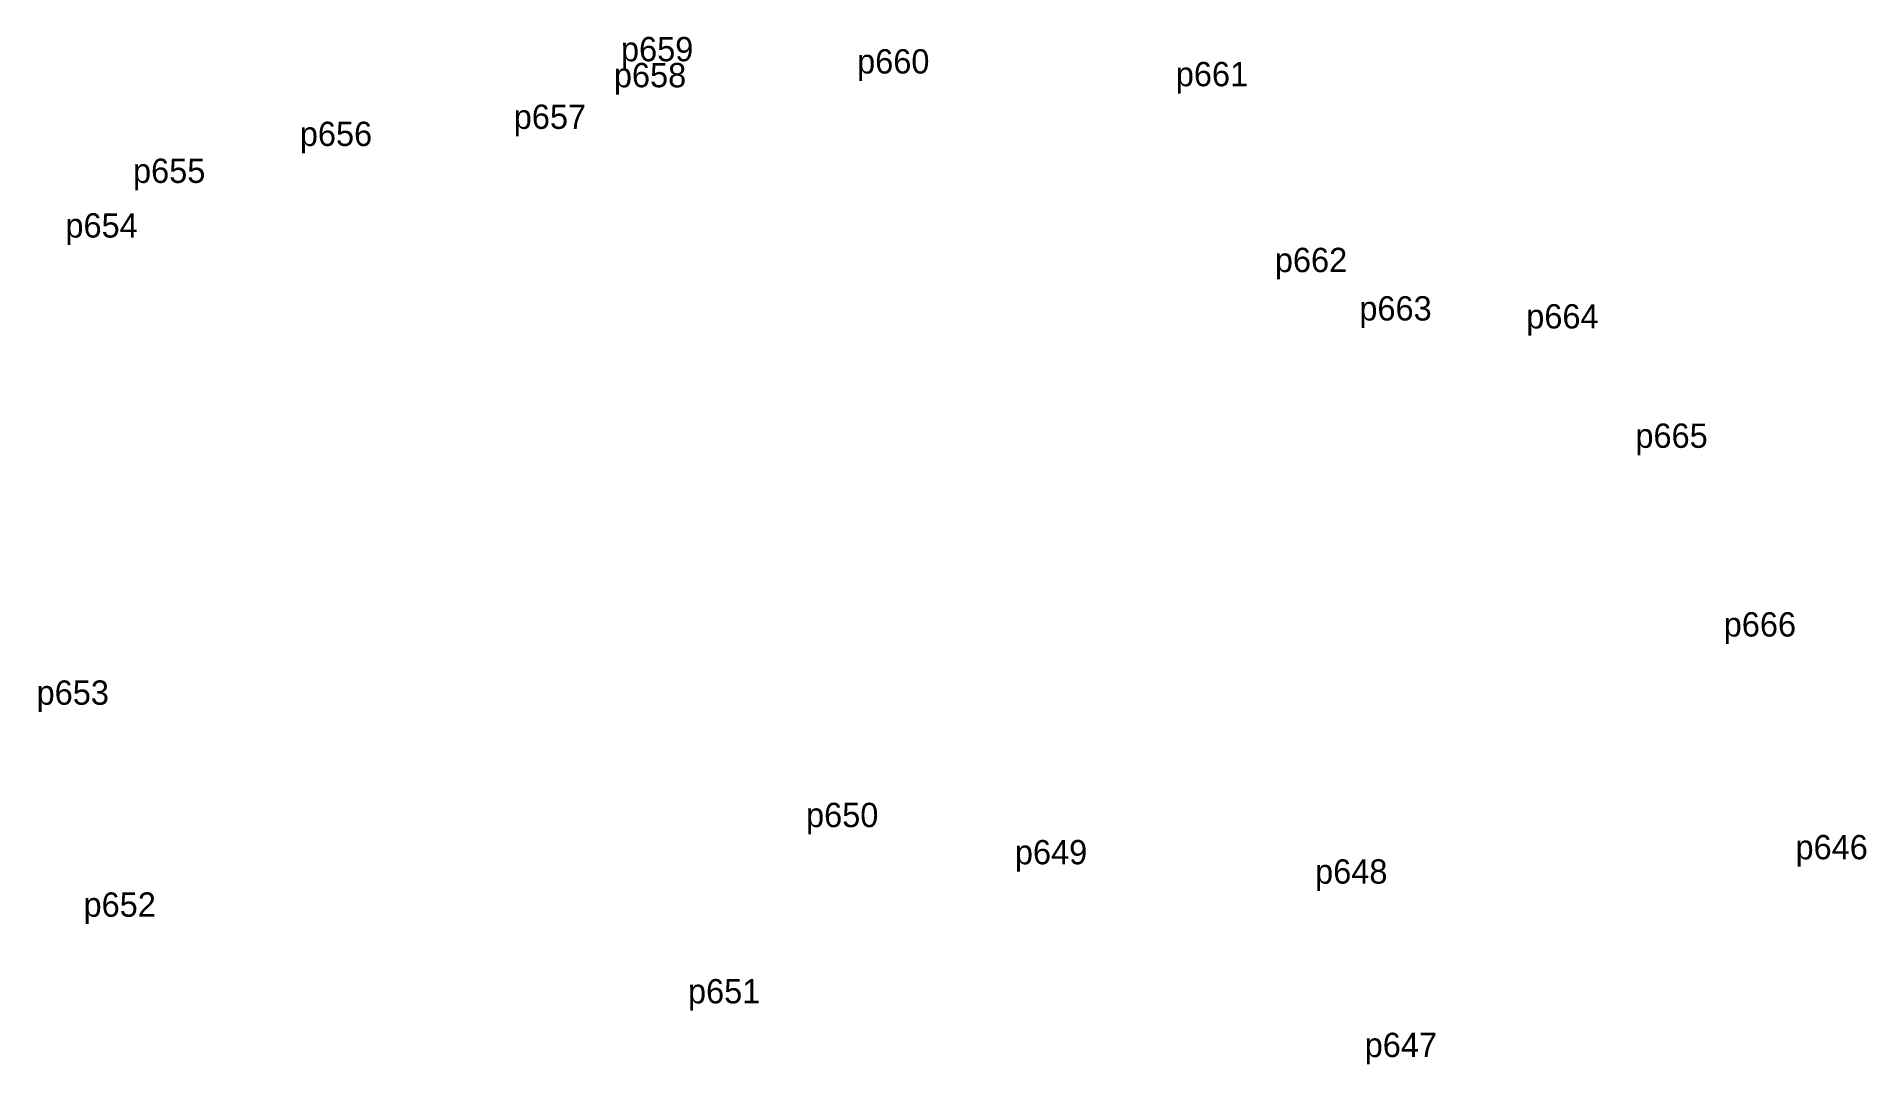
# Model space of a CAD drawing. Extents: x -2 to 54773767, y -1 to 183694297.
# Drawn here: x 548701.4 to 548836.8, y 1837287.5 to 1837363.5 of the extents above; entities that cross this region are included whole.
import ezdxf

# ---------------------------------------------------------------- set-up
doc = ezdxf.new("R2010")
doc.units = 0
doc.layers.add('Level 12', color=7, linetype='Continuous')
doc.layers.add('Level 7', color=7, linetype='Continuous')

msp = doc.modelspace()

# ---------------------------------------------------------------- texts
at = {"layer": 'Level 12'}
for s, p in [('p659', (548744.657, 1837361.704)), ('p660', (548762.134, 1837360.798)), ('p658', (548744.131, 1837359.779)), ('p661', (548785.719, 1837359.855)), ('p657', (548736.721, 1837356.7)), ('p656', (548720.887, 1837355.432)), ('p655', (548708.542, 1837352.699)), ('p654', (548703.537, 1837348.655)), ('p662', (548793.051, 1837346.097)), ('p663', (548799.304, 1837342.515)), ('p664', (548811.657, 1837341.925)), ('p665', (548819.735, 1837333.091)), ('p666', (548826.272, 1837319.123)), ('p653', (548701.406, 1837314.075)), ('p650', (548758.352, 1837305.018)), ('p646', (548831.584, 1837302.636)), ('p649', (548773.809, 1837302.265)), ('p648', (548796.03, 1837300.834)), ('p652', (548704.879, 1837298.384)), ('p651', (548749.616, 1837291.972)), ('p647', (548799.7, 1837287.997))]:
    msp.add_text(s, height=1.8, dxfattribs=at).set_placement(p)

# ---------------------------------------------------------------- linework, layer by layer
at = {"layer": 'Level 7'}
for p, q in [((548744.657, 1837361.704), (548744.657, 1837361.704)), ((548744.131, 1837359.779), (548744.131, 1837359.779)), ((548762.134, 1837360.798), (548762.134, 1837360.798)), ((548785.719, 1837359.855), (548785.719, 1837359.855)), ((548736.721, 1837356.7), (548736.721, 1837356.7)), ((548720.887, 1837355.432), (548720.887, 1837355.432)), ((548708.542, 1837352.699), (548708.542, 1837352.699)), ((548703.537, 1837348.655), (548703.537, 1837348.655)), ((548793.051, 1837346.097), (548793.051, 1837346.097)), ((548799.304, 1837342.515), (548799.304, 1837342.515)), ((548811.657, 1837341.925), (548811.657, 1837341.925)), ((548819.735, 1837333.091), (548819.735, 1837333.091)), ((548826.272, 1837319.123), (548826.272, 1837319.123)), ((548701.406, 1837314.075), (548701.406, 1837314.075)), ((548758.352, 1837305.018), (548758.352, 1837305.018)), ((548773.809, 1837302.265), (548773.809, 1837302.265)), ((548831.584, 1837302.636), (548831.584, 1837302.636)), ((548796.03, 1837300.834), (548796.03, 1837300.834)), ((548704.879, 1837298.384), (548704.879, 1837298.384)), ((548749.616, 1837291.972), (548749.616, 1837291.972)), ((548799.7, 1837287.997), (548799.7, 1837287.997))]:
    msp.add_line(p, q, dxfattribs=at)

msp.set_redraw_order([(e.dxf.handle, doc.entitydb.next_handle()) for e in msp.query("TEXT MTEXT ATTDEF DIMENSION ARC_DIMENSION")])  # texts and dimensions are drawn at this point

doc.saveas('drawing.dxf')
